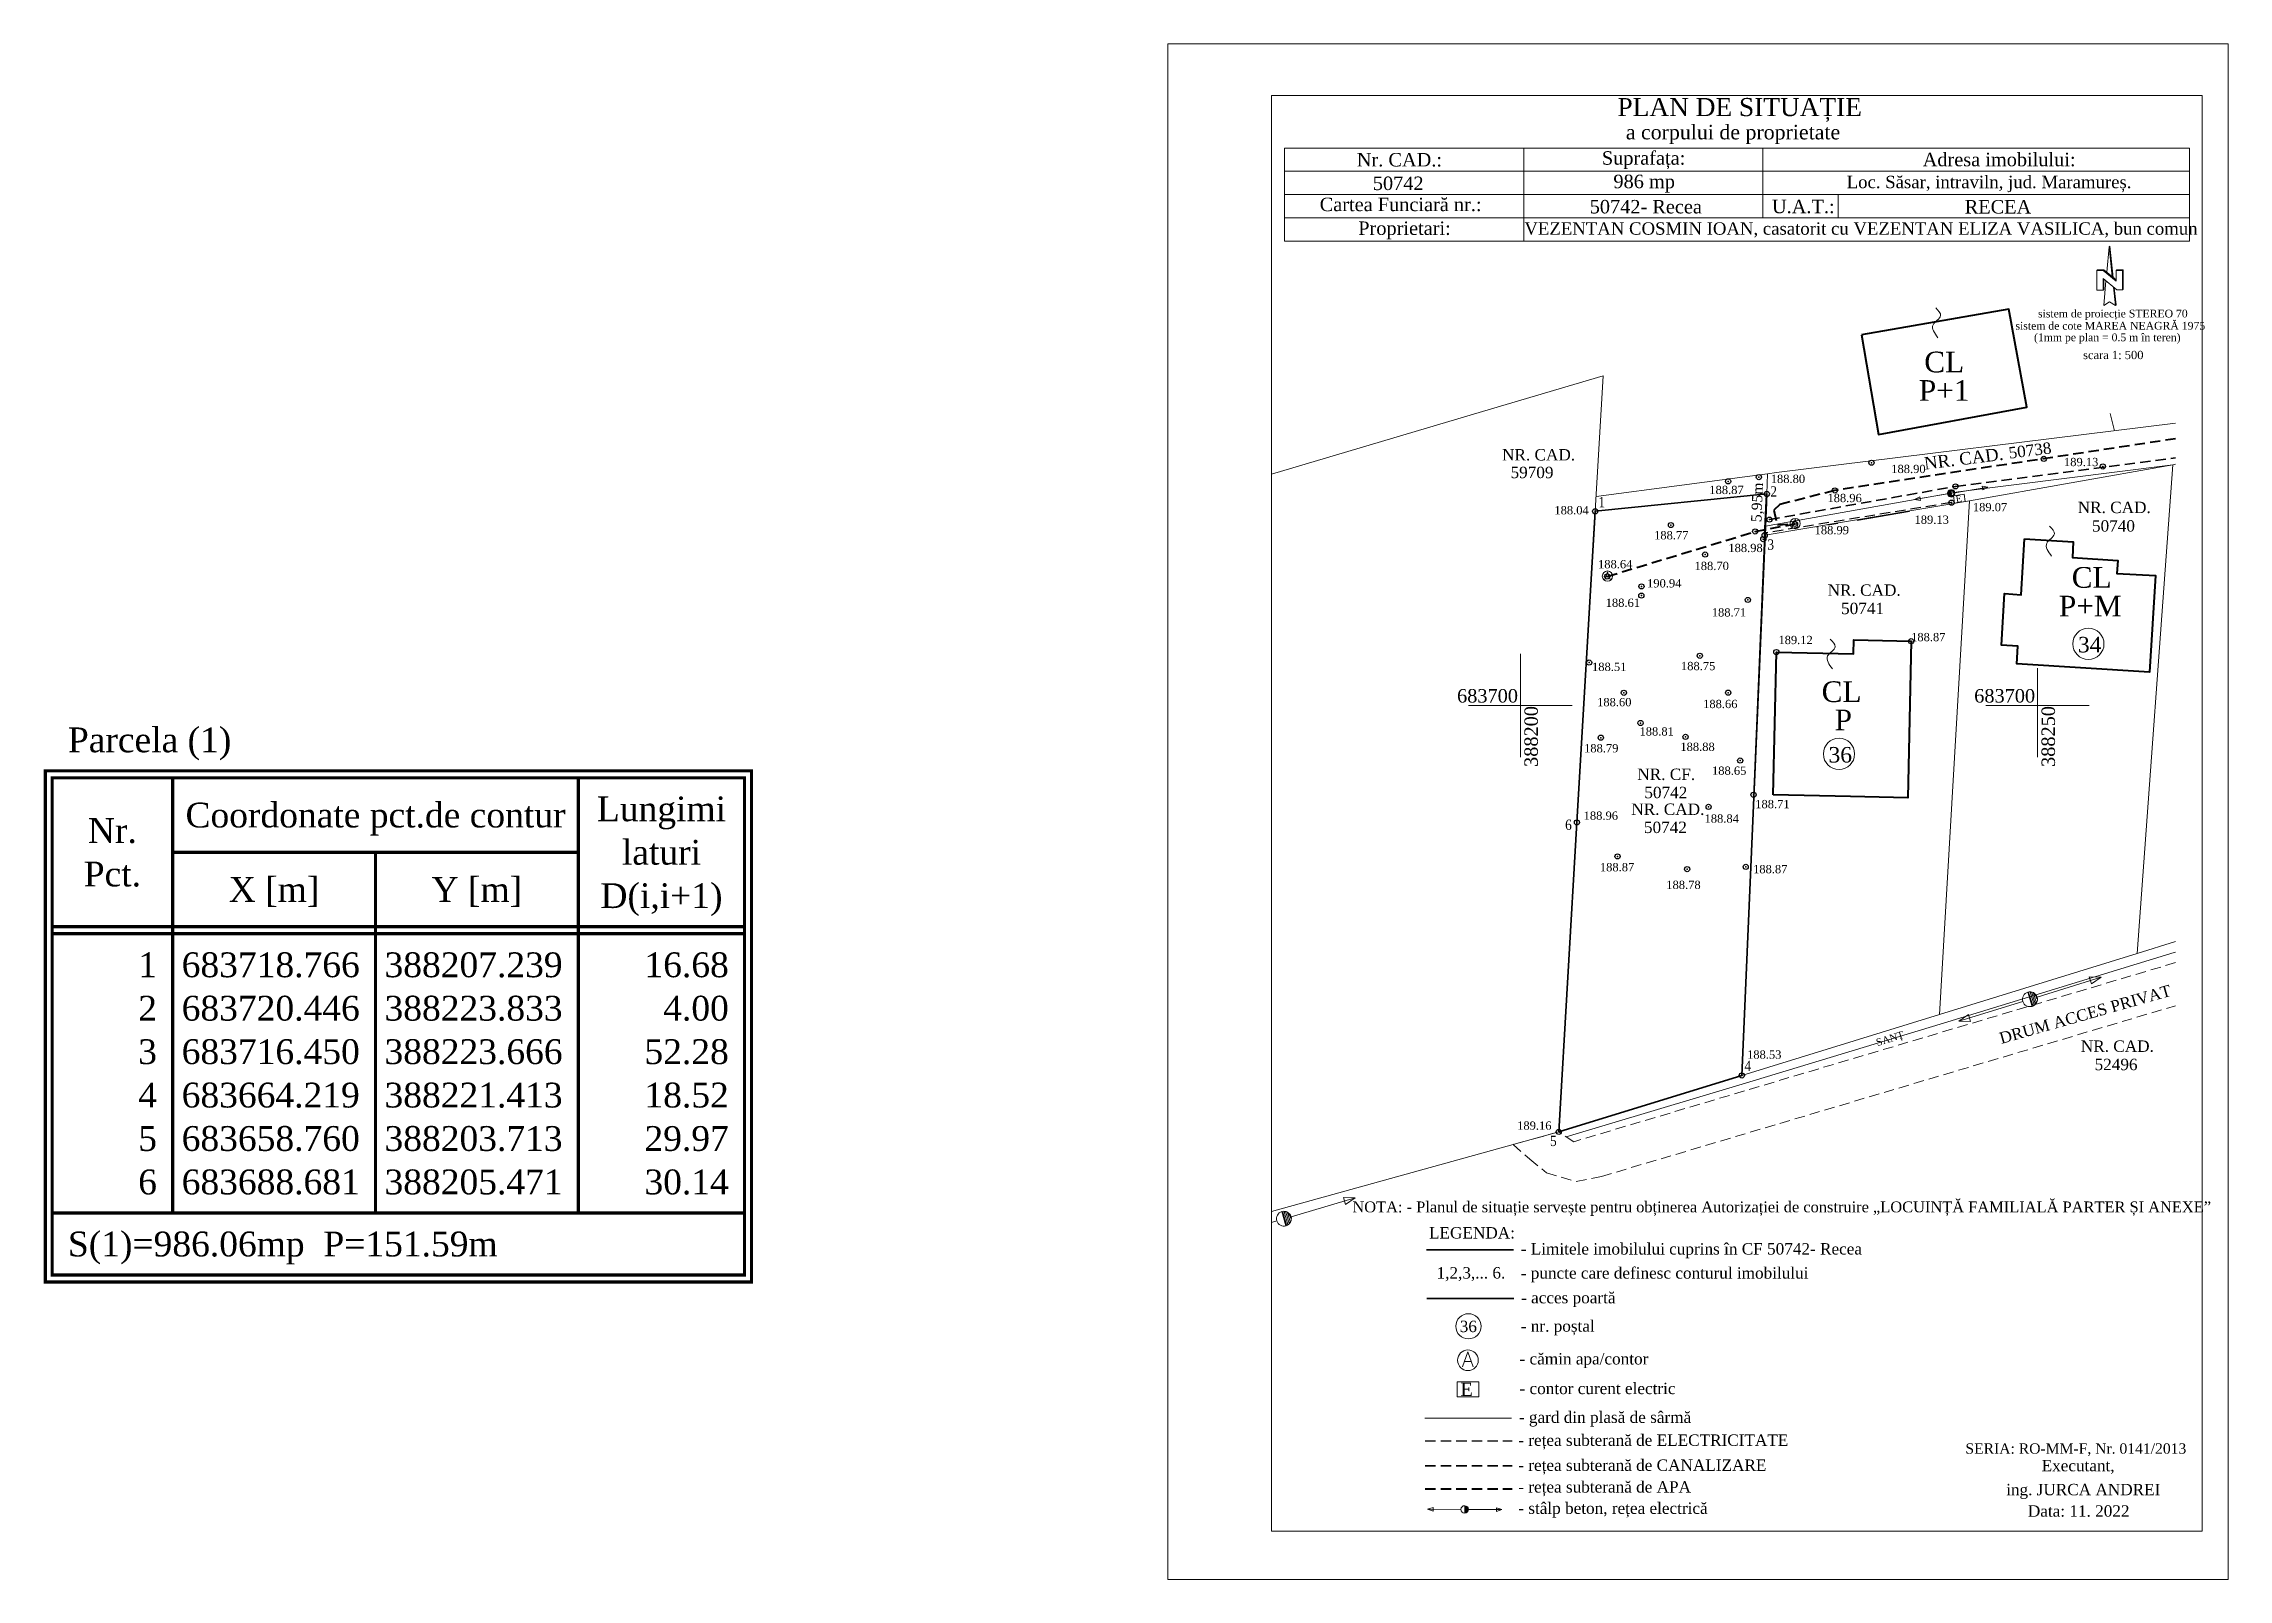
# Model space of a CAD drawing. Header units: inches. Extents: x 387677 to 388844, y 683413 to 683998.
# Drawn here: x 388057.2 to 388268.4, y 683615.5 to 683764 of the extents above; entities that cross this region are included whole.
import ezdxf
from ezdxf.enums import TextEntityAlignment as Align

# ---------------------------------------------------------------- set-up
doc = ezdxf.new("R2010")
doc.units = ezdxf.units.IN
doc.header["$MEASUREMENT"] = 0
doc.header["$PDMODE"] = 32
doc.header["$PDSIZE"] = 0.5
doc.linetypes.add('DASHED', pattern=[0.75, 0.5, -0.25])
doc.linetypes.add('DASHED2', pattern=[0.375, 0.25, -0.125])
doc.layers.add('0_pct_cote', color=5, linetype='Continuous')
doc.layers.add('0_pct_simboluri', color=7, linetype='Continuous')
for name, color, linetype, true_color in [('CONSTRUCTII_ACTIVE', 7, 'Continuous', 0x543459), ('IMOBILE_ACTIVE', 7, 'Continuous', 0xf73413), ('LABEL', 7, 'Continuous', 0xf73413)]:
    doc.layers.add(name, color=color, linetype=linetype, true_color=true_color)
doc.styles.add('jurca', font='times.ttf')
doc.styles.get("Standard").update_dxf_attribs({"font": 'arial.ttf'})
doc.styles.add('TIMES_NEW_ROMAN', font='times.ttf')
doc.linetypes.add('GRDPL', pattern='A,3,[138,topolt.shx,S=0.71,R=0,X=0,Y=0],6,[138,topolt.shx,S=0.71,R=180,X=0,Y=0],3', length=12)

msp = doc.modelspace()

# ---------------------------------------------------------------- texts
at = {"color": 0, "linetype": 'Continuous', "lineweight": 9, "style": 'jurca'}
for s, height, p in [('PLAN DE SITUAȚIE', 1.75, (388209.39, 683756.99)), ('a corpului de proprietate', 1.4, (388210.2, 683754.74)), ('Nr. CAD.:', 1.3, (388184.19, 683752.12)), ('Suprafața:', 1.3, (388207.88, 683752.29)), (' Adresa imobilului:', 1.3, (388238.41, 683752.14)), ('Cartea Funciară nr.:', 1.3, (388180.6, 683747.8)), ('U.A.T.:', 1.3, (388224.33, 683747.6)), ('Proprietari:', 1.3, (388184.33, 683745.5)), ('VEZENTAN COSMIN IOAN, casatorit cu VEZENTAN ELIZA VASILICA, bun comun', 1.2, (388200.39, 683745.52)), ('sistem de proiecție STEREO 70', 0.75, (388250.05, 683737.52)), ('sistem de cote MAREA NEAGRĂ 1975', 0.75, (388247.87, 683736.34)), ('scara 1: 500', 0.8, (388254.41, 683733.49)), ('34', 1.5, (388253.91, 683705.13)), ('683700', 1.3, (388193.88, 683700.28)), ('683700', 1.3, (388243.88, 683700.28)), ('36', 1.5, (388229.8, 683694.48)), ('NOTA: - Planul de situație servește pentru obținerea Autorizației de construire „LOCUINȚĂ FAMILIALĂ PARTER ȘI ANEXE” ', 1.05, (388183.76, 683650.98)), ('LEGENDA:', 1.1, (388191.17, 683648.45)), ('- Limitele imobilului cuprins în CF 50742- Recea', 1.1, (388200.04, 683646.9)), ('1,2,3,... 6.', 1.1, (388191.9, 683644.58)), ('- puncte care definesc conturul imobilului', 1.1, (388200.04, 683644.57)), ('- acces poartă', 1.1, (388200.07, 683642.18)), ('- nr. poștal', 1.1, (388200.04, 683639.44)), ('- cămin apa/contor', 1.1, (388199.92, 683636.27)), ('- contor curent electric', 1.1, (388199.92, 683633.4)), ('- gard din plasă de sârmă', 1.1, (388199.86, 683630.62)), ('- rețea subterană de ELECTRICITATE', 1.1, (388199.8, 683628.4)), ('SERIA: RO-MM-F, Nr. 0141/2013', 1, (388243.03, 683627.64)), ('- rețea subterană de CANALIZARE', 1.1, (388199.8, 683625.98)), ('Executant,', 1.1, (388250.4, 683625.94)), ('- rețea subterană de APA', 1.1, (388199.8, 683623.88)), ('ing. JURCA ANDREI', 1.1, (388246.97, 683623.62)), ('- stâlp beton, rețea electrică', 1.1, (388199.8, 683621.82)), ('Data: 11. 2022', 1.1, (388249.07, 683621.55))]:
    msp.add_text(s, height=height, dxfattribs=at).set_placement(p)
for s, height, p in [('50742', 1.3, (388188.19, 683749.84)), ('986 mp', 1.3, (388211.97, 683750.02)), ('Loc. Săsar, intraviln, jud. Maramureș.', 1.2, (388245.32, 683750.02)), ('50742- Recea', 1.3, (388212.13, 683747.58)), ('RECEA', 1.3, (388246.18, 683747.57))]:
    msp.add_text(s, height=height, dxfattribs=at).set_placement(p, align=Align.CENTER)
at = {"lineweight": 9, "style": 'jurca'}
msp.add_text('(1mm pe plan = 0.5 m în teren)', height=0.75, dxfattribs=at).set_placement((388256.75, 683735.22), align=Align.CENTER)
at = {"style": 'TIMES_NEW_ROMAN', "width": 0.85}
for s, p in [('2', (388224.17, 683720.19)), ('1', (388207.54, 683719.16, 188.04)), ('3', (388223.89, 683715.06, 188.98)), ('6', (388204.33, 683687.96)), ('4', (388221.67, 683664.65)), ('5', (388202.87, 683657.39))]:
    msp.add_text(s, height=1, dxfattribs=at).set_placement(p)
at = {"style": 'TIMES_NEW_ROMAN'}
for s, p in [('Parcela (1)', (388059.57, 683695.47)), ('S(1)=986.06mp  P=151.59m', (388059.57, 683646.72))]:
    msp.add_text(s, height=2.4, dxfattribs=at).set_placement(p)
at = {"color": 0, "linetype": 'Continuous', "lineweight": 9, "style": 'jurca'}
for s, p in [('388200', (388201.69, 683694.05)), ('388250', (388251.69, 683694.05))]:
    msp.add_text(s, height=1.3, rotation=90, dxfattribs=at).set_placement(p)
at = {"style": 'TIMES_NEW_ROMAN'}
for s, p in [('Coordonate pct.de contur', (388089.31, 683689.4)), ('Lungimi', (388116.96, 683690)), ('Nr.', (388063.87, 683687.9)), ('laturi', (388116.96, 683685.8)), ('Pct.', (388063.87, 683683.7)), ('X [m]', (388079.5, 683682.2)), ('Y [m]', (388099.11, 683682.2)), ('D(i,i+1)', (388116.96, 683681.6))]:
    msp.add_text(s, height=2.4, dxfattribs=at).set_placement(p, align=Align.MIDDLE_CENTER)
for s, p in [('1', (388068.18, 683673.72)), ('683718.766', (388087.79, 683673.72)), ('388207.239', (388107.4, 683673.72)), ('16.68', (388123.47, 683673.72)), ('2', (388068.18, 683669.52)), ('683720.446', (388087.79, 683669.52)), ('388223.833', (388107.4, 683669.52)), ('4.00', (388123.47, 683669.52)), ('3', (388068.18, 683665.32)), ('683716.450', (388087.79, 683665.32)), ('388223.666', (388107.4, 683665.32)), ('52.28', (388123.47, 683665.32)), ('4', (388068.18, 683661.12)), ('683664.219', (388087.79, 683661.12)), ('388221.413', (388107.4, 683661.12)), ('18.52', (388123.47, 683661.12)), ('5', (388068.18, 683656.92)), ('683658.760', (388087.79, 683656.92)), ('388203.713', (388107.4, 683656.92)), ('29.97', (388123.47, 683656.92)), ('6', (388068.18, 683652.72)), ('683688.681', (388087.79, 683652.72)), ('388205.471', (388107.4, 683652.72)), ('30.14', (388123.47, 683652.72))]:
    msp.add_text(s, height=2.4, dxfattribs=at).set_placement(p, align=Align.RIGHT)
at = {"color": 0, "lineweight": 9, "style": 'jurca'}
for s, height, rotation, p in [('DRUM ACCES PRIVAT ', 1.1, 15.84, (388246.5, 683667.26, 378.98)), ('SANȚ', 0.7, 17.2572, (388234.52, 683667.05, 187.95))]:
    msp.add_text(s, height=height, rotation=rotation, dxfattribs=at).set_placement(p)
at = {"color": 0, "linetype": 'Continuous', "lineweight": 5, "style": 'jurca'}
msp.add_text('36', height=1.1, dxfattribs=at).set_placement((388194.14, 683639.4))
at = {"color": 1, "lineweight": 30, "insert": (388223, 683719.64), "char_height": 1, "attachment_point": 5, "rotation": 87.5306, "style": 'jurca'}
msp.add_mtext('5,95m', dxfattribs=at)
at = {"layer": '0_pct_cote', "color": 252, "style": 'jurca'}
for s, p in [('188.90', (388235.86, 683722.47, 188.9)), ('189.13', (388252.56, 683723.14, 189.13)), ('188.87', (388218.27, 683720.44, 188.87)), ('188.80', (388224.21, 683721.51, 188.8)), ('188.04', (388203.29, 683718.48, 188.04)), ('188.96', (388229.69, 683719.66, 188.96)), ('189.07', (388243.75, 683718.78, 189.07)), ('188.99', (388228.45, 683716.55, 188.99)), ('189.13', (388238.11, 683717.56, 189.13)), ('188.77', (388212.93, 683716.06, 188.77)), ('188.98', (388220.11, 683714.83, 188.98)), ('188.64', (388207.51, 683713.26, 188.64)), ('188.70', (388216.84, 683713.09, 188.7)), ('190.94', (388212.25, 683711.41, 190.94)), ('188.61', (388208.25, 683709.53, 188.61)), ('188.71', (388218.51, 683708.6, 188.71)), ('189.12', (388224.95, 683705.93, 189.12)), ('188.87', (388237.78, 683706.21)), ('188.75', (388215.53, 683703.41, 188.75)), ('188.51', (388206.93, 683703.33, 188.51)), ('188.60', (388207.42, 683699.92, 188.6)), ('188.66', (388217.67, 683699.74, 188.66)), ('188.81', (388211.52, 683697.09, 188.81)), ('188.79', (388206.16, 683695.46, 188.79)), ('188.88', (388215.47, 683695.6, 188.88)), ('188.65', (388218.53, 683693.29, 188.65)), ('188.96', (388206.12, 683688.94, 188.96)), ('188.84', (388217.81, 683688.66, 188.84)), ('188.71', (388222.71, 683690.06, 188.71)), ('188.87', (388207.69, 683683.96, 188.87)), ('188.87', (388222.5, 683683.77, 188.87)), ('188.78', (388214.11, 683682.25, 188.78)), ('188.53', (388221.92, 683665.84, 188.53)), ('189.16', (388199.69, 683658.97, 189.16))]:
    msp.add_text(s, height=0.8, dxfattribs=at).set_placement(p)
at = {"layer": 'LABEL', "color": 0, "lineweight": 9, "style": 'jurca'}
for s, height, p in [('CL', 2, (388239.05, 683732.21)), ('P+1', 2, (388238.53, 683729.46)), ('NR. CAD. ', 1.1, (388198.23, 683723.69)), ('59709', 1.1, (388199.05, 683721.98)), ('NR. CAD. ', 1.1, (388253.89, 683718.6)), ('50740', 1.1, (388255.27, 683716.81)), ('CL', 2, (388253.31, 683711.38)), ('NR. CAD. ', 1.1, (388229.71, 683710.6)), ('P+M', 2, (388252.07, 683708.61)), ('50741', 1.1, (388231.01, 683708.83)), ('CL', 2, (388229.13, 683700.33)), ('P', 2, (388230.39, 683697.6)), ('NR. CAD. ', 1.1, (388254.19, 683666.5)), ('52496', 1.1, (388255.52, 683664.73))]:
    msp.add_text(s, height=height, dxfattribs=at).set_placement(p)
for s, height, rotation, p in [('50738', 1.1, 7.2, (388247.28, 683723.86)), ('NR. CAD. ', 1.2, 7.1136, (388239.11, 683722.8))]:
    msp.add_text(s, height=height, rotation=rotation, dxfattribs=at).set_placement(p)
at = {"layer": 'LABEL', "color": 1, "lineweight": 9, "style": 'jurca'}
for s, p in [('NR. CF. ', (388211.31, 683692.79)), ('50742', (388211.99, 683691.03)), ('NR. CAD. ', (388210.73, 683689.41)), ('50742', (388211.95, 683687.66))]:
    msp.add_text(s, height=1.1, dxfattribs=at).set_placement(p)

# ---------------------------------------------------------------- blocks, each defined once
blk = doc.blocks.new('Punct')
blk.add_point((0, 0))
at = {"flags": 1}
for tag, p in [('DENPCT', (1.4, 0)), ('COTA', (1.4, -2.5)), ('COD', (1.4, -5))]:
    blk.add_attdef(tag, p, '', height=1.5, dxfattribs=at)
blk = doc.blocks.new('A$C1D033CB7')
at = {"lineweight": 5}
for p, q in [((1.08, 1.1), (0, 0.75)), ((6.48, 0.72), (0, 0.75)), ((0, 0.75), (1.08, 0.38)), ((1.08, 0.38), (1.08, 1.1)), ((7.2, 1.44), (7.2, 0)), ((7.27, 0.07), (7.27, 1.37)), ((7.27, 0.07), (7.41, 0.07)), ((7.41, 0.07), (7.42, 1.37)), ((7.42, 1.37), (7.56, 1.29)), ((7.56, 1.29), (7.56, 0.14)), ((7.56, 0.14), (7.7, 0.29)), ((7.7, 0.29), (7.71, 1.15)), ((7.71, 1.15), (7.85, 0.86)), ((7.85, 0.86), (7.85, 0.57)), ((7.92, 0.72), (14.4, 0.69)), ((14.4, 0.69), (13.32, 1.06)), ((13.32, 1.06), (13.32, 0.34)), ((13.32, 0.34), (14.4, 0.69))]:
    blk.add_line(p, q, dxfattribs=at)
blk.add_ellipse((7.2, 0.72), major_axis=(0.509, 0.509), ratio=1, start_param=2.352293, end_param=8.635478, dxfattribs=at)
blk = doc.blocks.new('A$C2E6010B3')
at = {"color": 0, "linetype": 'Continuous', "lineweight": 9}
for p, q in [((2.36, 11.35), (1.91, 6.43)), ((2.36, 11.35), (2.49, 11.48)), ((2.36, 11.35), (2.99, 5.54)), ((2.49, 11.48), (3.15, 5.4)), ((0, 6.77), (0.13, 6.9)), ((0, 2.95), (0, 6.77)), ((0, 6.77), (1.21, 6.77)), ((0.13, 6.9), (1.34, 6.9)), ((1.21, 6.77), (1.34, 6.9)), ((3.72, 4.68), (1.21, 6.77)), ((1.21, 5.19), (1.21, 2.95)), ((3.84, 3), (1.21, 5.19)), ((1.76, 4.74), (1.32, 0)), ((3.72, 4.93), (1.33, 6.91)), ((1.35, 5.08), (1.35, 3.08)), ((3.72, 6.77), (3.85, 6.9)), ((3.72, 4.68), (3.72, 6.77)), ((3.72, 6.77), (4.93, 6.77)), ((3.85, 6.9), (5.06, 6.9)), ((4.93, 6.77), (5.06, 6.9)), ((4.93, 6.77), (4.93, 3)), ((5.06, 6.9), (5.06, 3.14)), ((1.21, 2.95), (0, 2.95)), ((1.21, 2.95), (1.35, 3.08)), ((2.45, 0.67), (1.32, 0)), ((3.58, 0.01), (2.45, 0.67)), ((3.2, 3.54), (3.58, 0.01)), ((3.36, 3.4), (3.72, 0.14)), ((3.58, 0.01), (3.72, 0.14)), ((4.93, 3), (3.84, 3)), ((4.93, 3), (5.06, 3.14))]:
    blk.add_line(p, q, dxfattribs=at)
blk = doc.blocks.new('A$C37AE0354')
at = {"color": 0, "linetype": 'Continuous', "lineweight": 9}
for points in [[(0, 297), (205.03, 297), (205.03, 0), (0, 0), (0, 297)], [(20, 287), (20, 9.32), (200, 9.32), (200, 287), (20, 287)]]:
    blk.add_lwpolyline(points, dxfattribs=at)
blk = doc.blocks.new('A$C6F877B54')
at = {"lineweight": 5}
for p, q in [((2, 3.63), (0.97, 0.69)), ((1.4, 1.76), (2.6, 1.76)), ((3.03, 0.69), (2, 3.63))]:
    blk.add_line(p, q, dxfattribs=at)
blk.add_ellipse((2, 1.99), major_axis=(-1.41, 1.41), ratio=1, start_param=3.926991, end_param=10.210176, dxfattribs=at)
blk = doc.blocks.new('A$C6EBC1B9B')
at = {"color": 30, "lineweight": 5}
blk.add_lwpolyline([(0, 3.56), (4.18, 3.56), (4.18, 0.69), (0, 0.69)], close=True, dxfattribs=at)
at = {"color": 30, "linetype": 'Continuous', "lineweight": 5, "style": 'jurca'}
blk.add_text('E', height=2.56, dxfattribs=at).set_placement((0.66, 0.85, 1360.31))

# ---------------------------------------------------------------- linework, layer by layer
at = {"color": 0, "lineweight": 9}
for p, q in [((388197.2, 683728.67), (388208.01, 683731.87)), ((388208.01, 683731.87), (388207.24, 683718.77)), ((388208.01, 683731.87), (388208.01, 683731.87)), ((388175.93, 683722.37), (388197.2, 683728.67)), ((388203.71, 683658.76), (388175.93, 683651.05))]:
    msp.add_line(p, q, dxfattribs=at)
at = {"lineweight": 5}
for p, q in [((388177.83, 683650.56), (388184.04, 683652.39)), ((388184.04, 683652.39), (388182.91, 683652.43)), ((388182.91, 683652.43), (388183.11, 683651.74)), ((388183.11, 683651.74), (388184.04, 683652.39)), ((388176.45, 683650.16), (388175.93, 683650)), ((388176.93, 683651.05), (388177.34, 683649.67)), ((388177.39, 683649.76), (388177.02, 683651)), ((388177.53, 683649.8), (388177.16, 683651.04)), ((388177.16, 683651.04), (388177.32, 683651.01)), ((388177.32, 683651.01), (388177.64, 683649.91)), ((388177.39, 683649.76), (388177.53, 683649.8)), ((388177.74, 683650.09), (388177.5, 683650.92)), ((388177.5, 683650.92), (388177.72, 683650.68)), ((388177.64, 683649.91), (388177.74, 683650.09)), ((388177.72, 683650.68), (388177.8, 683650.4))]:
    msp.add_line(p, q, dxfattribs=at)
at = {"color": 0, "linetype": 'Continuous', "lineweight": 9}
for points in [[(388264.71, 683753.9), (388177.21, 683753.9), (388177.21, 683751.65), (388264.71, 683751.65)], [(388177.21, 683753.9), (388223.46, 683753.9), (388200.33, 683753.9), (388200.33, 683744.9)], [(388223.46, 683753.9), (388223.46, 683747.15)], [(388177.21, 683751.65), (388177.21, 683749.4), (388264.71, 683749.4)], [(388177.21, 683749.4), (388177.21, 683747.15), (388264.71, 683747.15)], [(388230.74, 683747.15), (388230.74, 683749.4)], [(388177.21, 683747.15), (388177.21, 683744.9), (388264.71, 683744.9)], [(388237.61, 683747.15), (388237.61, 683747.15)]]:
    msp.add_lwpolyline(points, dxfattribs=at)
at = {"color": 0, "lineweight": 9}
for points in [[(388264.71, 683753.9), (388264.71, 683744.9)], [(388257.04, 683728.22), (388257.45, 683726.56)], [(388200, 683700), (388200, 683705), (388200, 683700), (388195, 683700), (388200, 683700), (388200, 683695), (388200, 683700), (388205, 683700)], [(388250, 683700), (388250, 683703.61), (388250, 683700), (388245, 683700), (388250, 683700), (388250, 683695), (388250, 683700), (388255, 683700)]]:
    msp.add_lwpolyline(points, dxfattribs=at)
at = {"color": 0, "lineweight": 40}
msp.add_lwpolyline([(388232.97, 683735.84), (388234.62, 683726.2), (388248.97, 683728.83), (388247.24, 683738.31), (388232.97, 683735.84)], dxfattribs=at)
at = {"color": 5, "linetype": 'DASHED', "lineweight": 40, "ltscale": 2}
for points, elevation in [([(388263.35, 683725.79), (388230.41, 683720.79), (388225.1, 683719.43), (388224.51, 683718.87), (388224.85, 683717.47), (388226.55, 683717.55)], 189.13), ([(388208.4, 683712.47), (388222.71, 683716.82), (388226.55, 683717.55)], 188.64)]:
    msp.add_lwpolyline(points, dxfattribs=dict(at, elevation=elevation))
at = {"color": 252, "linetype": 'DASHED', "lineweight": 35, "ltscale": 2, "elevation": 188.95}
msp.add_lwpolyline([(388224.08, 683717.97), (388242.07, 683721.18), (388263.35, 683723.95)], dxfattribs=at)
at = {"color": 0, "lineweight": 9}
for points, elevation in [([(388223.88, 683722.4), (388223.88, 683722.4), (388223.88, 683722.4), (388207.32, 683720.21)], 188.9), ([(388263.35, 683676.14), (388263.23, 683676.1), (388240.9, 683669.26), (388221.45, 683663.38), (388204.44, 683658.29)], 189.3)]:
    msp.add_lwpolyline(points, dxfattribs=dict(at, elevation=elevation))
at = {"color": 3, "lineweight": 35}
for points in [[(388223.62, 683716.46), (388223.8, 683720.44)], [(388229.73, 683717.46), (388230.7, 683717.62)], [(388237.64, 683718.78), (388232.55, 683717.92)]]:
    msp.add_lwpolyline(points, dxfattribs=at)
at = {"color": 30, "linetype": 'DASHED', "lineweight": 30, "ltscale": 2, "elevation": 189.13}
msp.add_lwpolyline([(388241.68, 683719.61), (388223.68, 683716.68)], dxfattribs=at)
at = {"linetype": 'GRDPL', "lineweight": 9, "ltscale": 0.5}
for points in [[(388207.25, 683718.76), (388203.71, 683658.76), (388221.41, 683664.22), (388223.62, 683716.46)], [(388190.76, 683631.08), (388199.15, 683631.08)]]:
    msp.add_lwpolyline(points, dxfattribs=at)
at = {"const_width": 0.307}
for points in [[(388057.38, 683693.67), (388125.66, 683693.67), (388125.66, 683644.25), (388057.38, 683644.25)], [(388058.05, 683693), (388124.99, 683693), (388124.99, 683644.92), (388058.05, 683644.92)]]:
    msp.add_lwpolyline(points, close=True, dxfattribs=at)
for points in [[(388069.69, 683693), (388069.69, 683650.92)], [(388108.92, 683693), (388108.92, 683650.92)], [(388069.69, 683685.8), (388108.92, 683685.8)], [(388089.31, 683685.8), (388089.31, 683650.92)], [(388058.05, 683678.6), (388124.99, 683678.6)], [(388058.05, 683677.92), (388124.99, 683677.92)], [(388058.05, 683650.92), (388124.99, 683650.92)]]:
    msp.add_lwpolyline(points, dxfattribs=at)
at = {"color": 252, "linetype": 'DASHED2', "lineweight": 9, "ltscale": 4, "elevation": 189.16}
msp.add_lwpolyline([(388263.35, 683675.13), (388205.16, 683657.81), (388203.71, 683658.76), (388199.31, 683657.54), (388200.91, 683656.13), (388202.52, 683654.8), (388205.4, 683653.95), (388207.85, 683654.45), (388263.35, 683670.96)], dxfattribs=at)
at = {"color": 1, "linetype": 'Continuous', "lineweight": 35}
msp.add_lwpolyline([(388190.94, 683647.36), (388199.33, 683647.36)], dxfattribs=at)
at = {"color": 3, "linetype": 'Continuous', "lineweight": 35}
msp.add_lwpolyline([(388190.97, 683642.64), (388199.36, 683642.64)], dxfattribs=at)
at = {"color": 30, "linetype": 'DASHED', "lineweight": 30, "ltscale": 2}
msp.add_lwpolyline([(388190.81, 683628.88), (388199.2, 683628.88)], dxfattribs=at)
at = {"color": 252, "linetype": 'DASHED', "lineweight": 35, "ltscale": 2}
msp.add_lwpolyline([(388190.81, 683626.46), (388199.2, 683626.46)], dxfattribs=at)
at = {"color": 5, "linetype": 'DASHED', "lineweight": 40, "ltscale": 2}
msp.add_lwpolyline([(388190.81, 683624.23), (388199.2, 683624.23)], dxfattribs=at)
at = {"color": 1, "lineweight": 9}
msp.add_circle((388216.81, 683705.51), 292.66, dxfattribs=at)
at = {"color": 0, "linetype": 'Continuous', "lineweight": 9}
for centre in [(388254.92, 683705.95), (388230.81, 683695.31)]:
    msp.add_circle(centre, 1.51, dxfattribs=at)
at = {"color": 0, "lineweight": 5}
msp.add_circle((388194.98, 683639.96), 1.22, dxfattribs=at)
at = {"lineweight": 5}
msp.add_ellipse((388177.14, 683650.36), major_axis=(0.342, 0.634), ratio=1, start_param=2.352293, end_param=8.635478, dxfattribs=at)
at = {"color": 0, "linetype": 'Continuous', "lineweight": 9}
for points in [[(388240.16, 683738.45), (388240.63, 683737.7), (388239.9, 683736.81), (388240.37, 683735.56)], [(388251.17, 683717.33), (388251.63, 683716.58), (388250.9, 683715.69), (388251.37, 683714.44)], [(388229.97, 683706.42), (388230.44, 683705.67), (388229.71, 683704.78), (388230.17, 683703.53)]]:
    msp.add_spline(points, degree=3, dxfattribs=at)
at = {"layer": 'CONSTRUCTII_ACTIVE', "color": 0, "lineweight": 40}
for points in [[(388248.75, 683716.1), (388253.46, 683715.81), (388253.37, 683714.29), (388257.76, 683714.02), (388257.68, 683712.77), (388261.41, 683712.55), (388260.83, 683703.21), (388248.01, 683704.01), (388248.11, 683705.74), (388246.52, 683705.84), (388246.82, 683710.81), (388248.42, 683710.71)], [(388224.45, 683691.34), (388224.75, 683705.16), (388232.21, 683704.99), (388232.24, 683706.33), (388237.78, 683706.21), (388237.45, 683691.06), (388231.91, 683691.18)]]:
    msp.add_lwpolyline(points, close=True, dxfattribs=at)
at = {"layer": 'IMOBILE_ACTIVE', "color": 0, "lineweight": 9}
for p, q in [((388224.75, 683722.51), (388263.35, 683727.29)), ((388263.09, 683723.27), (388242.34, 683720.65)), ((388263.35, 683723.32), (388263.09, 683723.27)), ((388223.83, 683720.45), (388223.88, 683722.4)), ((388223.88, 683722.4), (388224.75, 683722.51)), ((388223.67, 683716.45), (388243.41, 683719.77)), ((388242.34, 683720.65), (388223.71, 683717.35)), ((388243.41, 683719.77), (388240.52, 683670.11)), ((388259.64, 683676.01), (388263.35, 683677.16)), ((388240.52, 683670.11), (388259.64, 683676.01)), ((388221.41, 683664.22), (388240.52, 683670.11)), ((388240.52, 683670.11), (388221.41, 683664.22)), ((388175.93, 683651.05), (388203.71, 683658.76))]:
    msp.add_line(p, q, dxfattribs=at)
msp.add_lwpolyline([(388259.64, 683676.01), (388240.52, 683670.11), (388243.41, 683719.77), (388263.09, 683723.27)], close=True, dxfattribs=at)
at = {"layer": 'IMOBILE_ACTIVE', "color": 1, "lineweight": 35}
msp.add_lwpolyline([(388223.67, 683716.45), (388221.41, 683664.22), (388203.71, 683658.76), (388205.47, 683688.68), (388207.24, 683718.77), (388223.83, 683720.45)], close=True, dxfattribs=at)

# ---------------------------------------------------------------- block references
at = {"color": 0, "lineweight": 9, "xscale": 0.5, "yscale": 0.5, "zscale": 0.5}
msp.add_blockref('A$C37AE0354', (388165.93, 683615.49), dxfattribs=at)
at = {"color": 0, "linetype": 'Continuous', "lineweight": 9, "xscale": 0.5, "yscale": 0.5, "zscale": 0.5}
msp.add_blockref('A$C2E6010B3', (388255.74, 683738.68), dxfattribs=at)
at = {"color": 0, "lineweight": 9, "xscale": 0.4999999999999999, "yscale": 0.4999999999999999, "zscale": 0.4999999999999999, "rotation": 189.6975110760696}
msp.add_blockref('A$C1D033CB7', (388245.15, 683721.47, 189.13), dxfattribs=at)
at = {"lineweight": 5, "xscale": 0.25, "yscale": 0.25, "zscale": 0.25, "rotation": 9.489049666224963}
msp.add_blockref('A$C6EBC1B9B', (388242.02, 683719.38), dxfattribs=at)
at = {"lineweight": 5}
for name, p, xscale, yscale, zscale in [('A$C6F877B54', (388226.07, 683717.09, 94.32), 0.25, 0.25, 0.25), ('A$C6F877B54', (388207.92, 683712.01, 94.32), 0.25, 0.25, 0.25), ('A$C6F877B54', (388193.93, 683635.68), 0.5, 0.5, 0.5), ('A$C6EBC1B9B', (388193.89, 683632.8), 0.5, 0.5, 0.5), ('A$C1D033CB7', (388191.02, 683621.89), 0.5, 0.5, 0.5)]:
    msp.add_blockref(name, p, dxfattribs=dict(at, xscale=xscale, yscale=yscale, zscale=zscale))
at = {"color": 0, "lineweight": 9, "rotation": 17.46447046091703}
msp.add_blockref('A$C1D033CB7', (388242.62, 683668.74, 189.09), dxfattribs=at)
at = {"layer": '0_pct_simboluri', "color": 0, "lineweight": 9}
for p in [(388233.95, 683723.47, 188.9), (388250.61, 683723.84, 189.13), (388256.32, 683723.11, 189.23), (388220.09, 683721.67, 188.87), (388223.06, 683722.08, 188.8), (388242.07, 683721.18, 189.07), (388207.24, 683718.77), (388223.83, 683720.45), (388230.41, 683720.79, 188.96), (388241.67, 683720.51, 189.13), (388241.68, 683719.61, 189.13), (388214.56, 683717.44, 188.77), (388222.71, 683716.82, 188.65), (388224.08, 683717.97, 188.95), (388226.55, 683717.55, 188.99), (388217.86, 683714.59, 188.7), (388223.49, 683716.08, 188.98), (388223.62, 683716.46), (388208.4, 683712.47, 188.64), (388211.7, 683710.62, 188.61), (388211.71, 683711.51, 190.94), (388222, 683710.2, 188.71), (388237.78, 683706.21), (388206.65, 683704.15, 188.51), (388217.35, 683704.8, 188.75), (388224.75, 683705.16), (388210.01, 683701.22, 188.6), (388220.1, 683701.23, 188.66), (388211.62, 683698.3, 188.81), (388207.78, 683696.88, 188.79), (388215.97, 683696.96, 188.88), (388221.26, 683694.67, 188.65), (388222.55, 683691.36, 188.71), (388218.2, 683690.19, 188.84), (388205.47, 683688.68), (388209.4, 683685.4, 188.87), (388216.12, 683684.17, 188.78), (388221.79, 683684.39, 188.87), (388221.41, 683664.22), (388203.71, 683658.76)]:
    msp.add_blockref('Punct', p, dxfattribs=at)

msp.set_redraw_order([(e.dxf.handle, doc.entitydb.next_handle()) for e in msp.query("TEXT MTEXT ATTDEF DIMENSION ARC_DIMENSION")])  # texts and dimensions are drawn at this point

doc.saveas('drawing.dxf')
